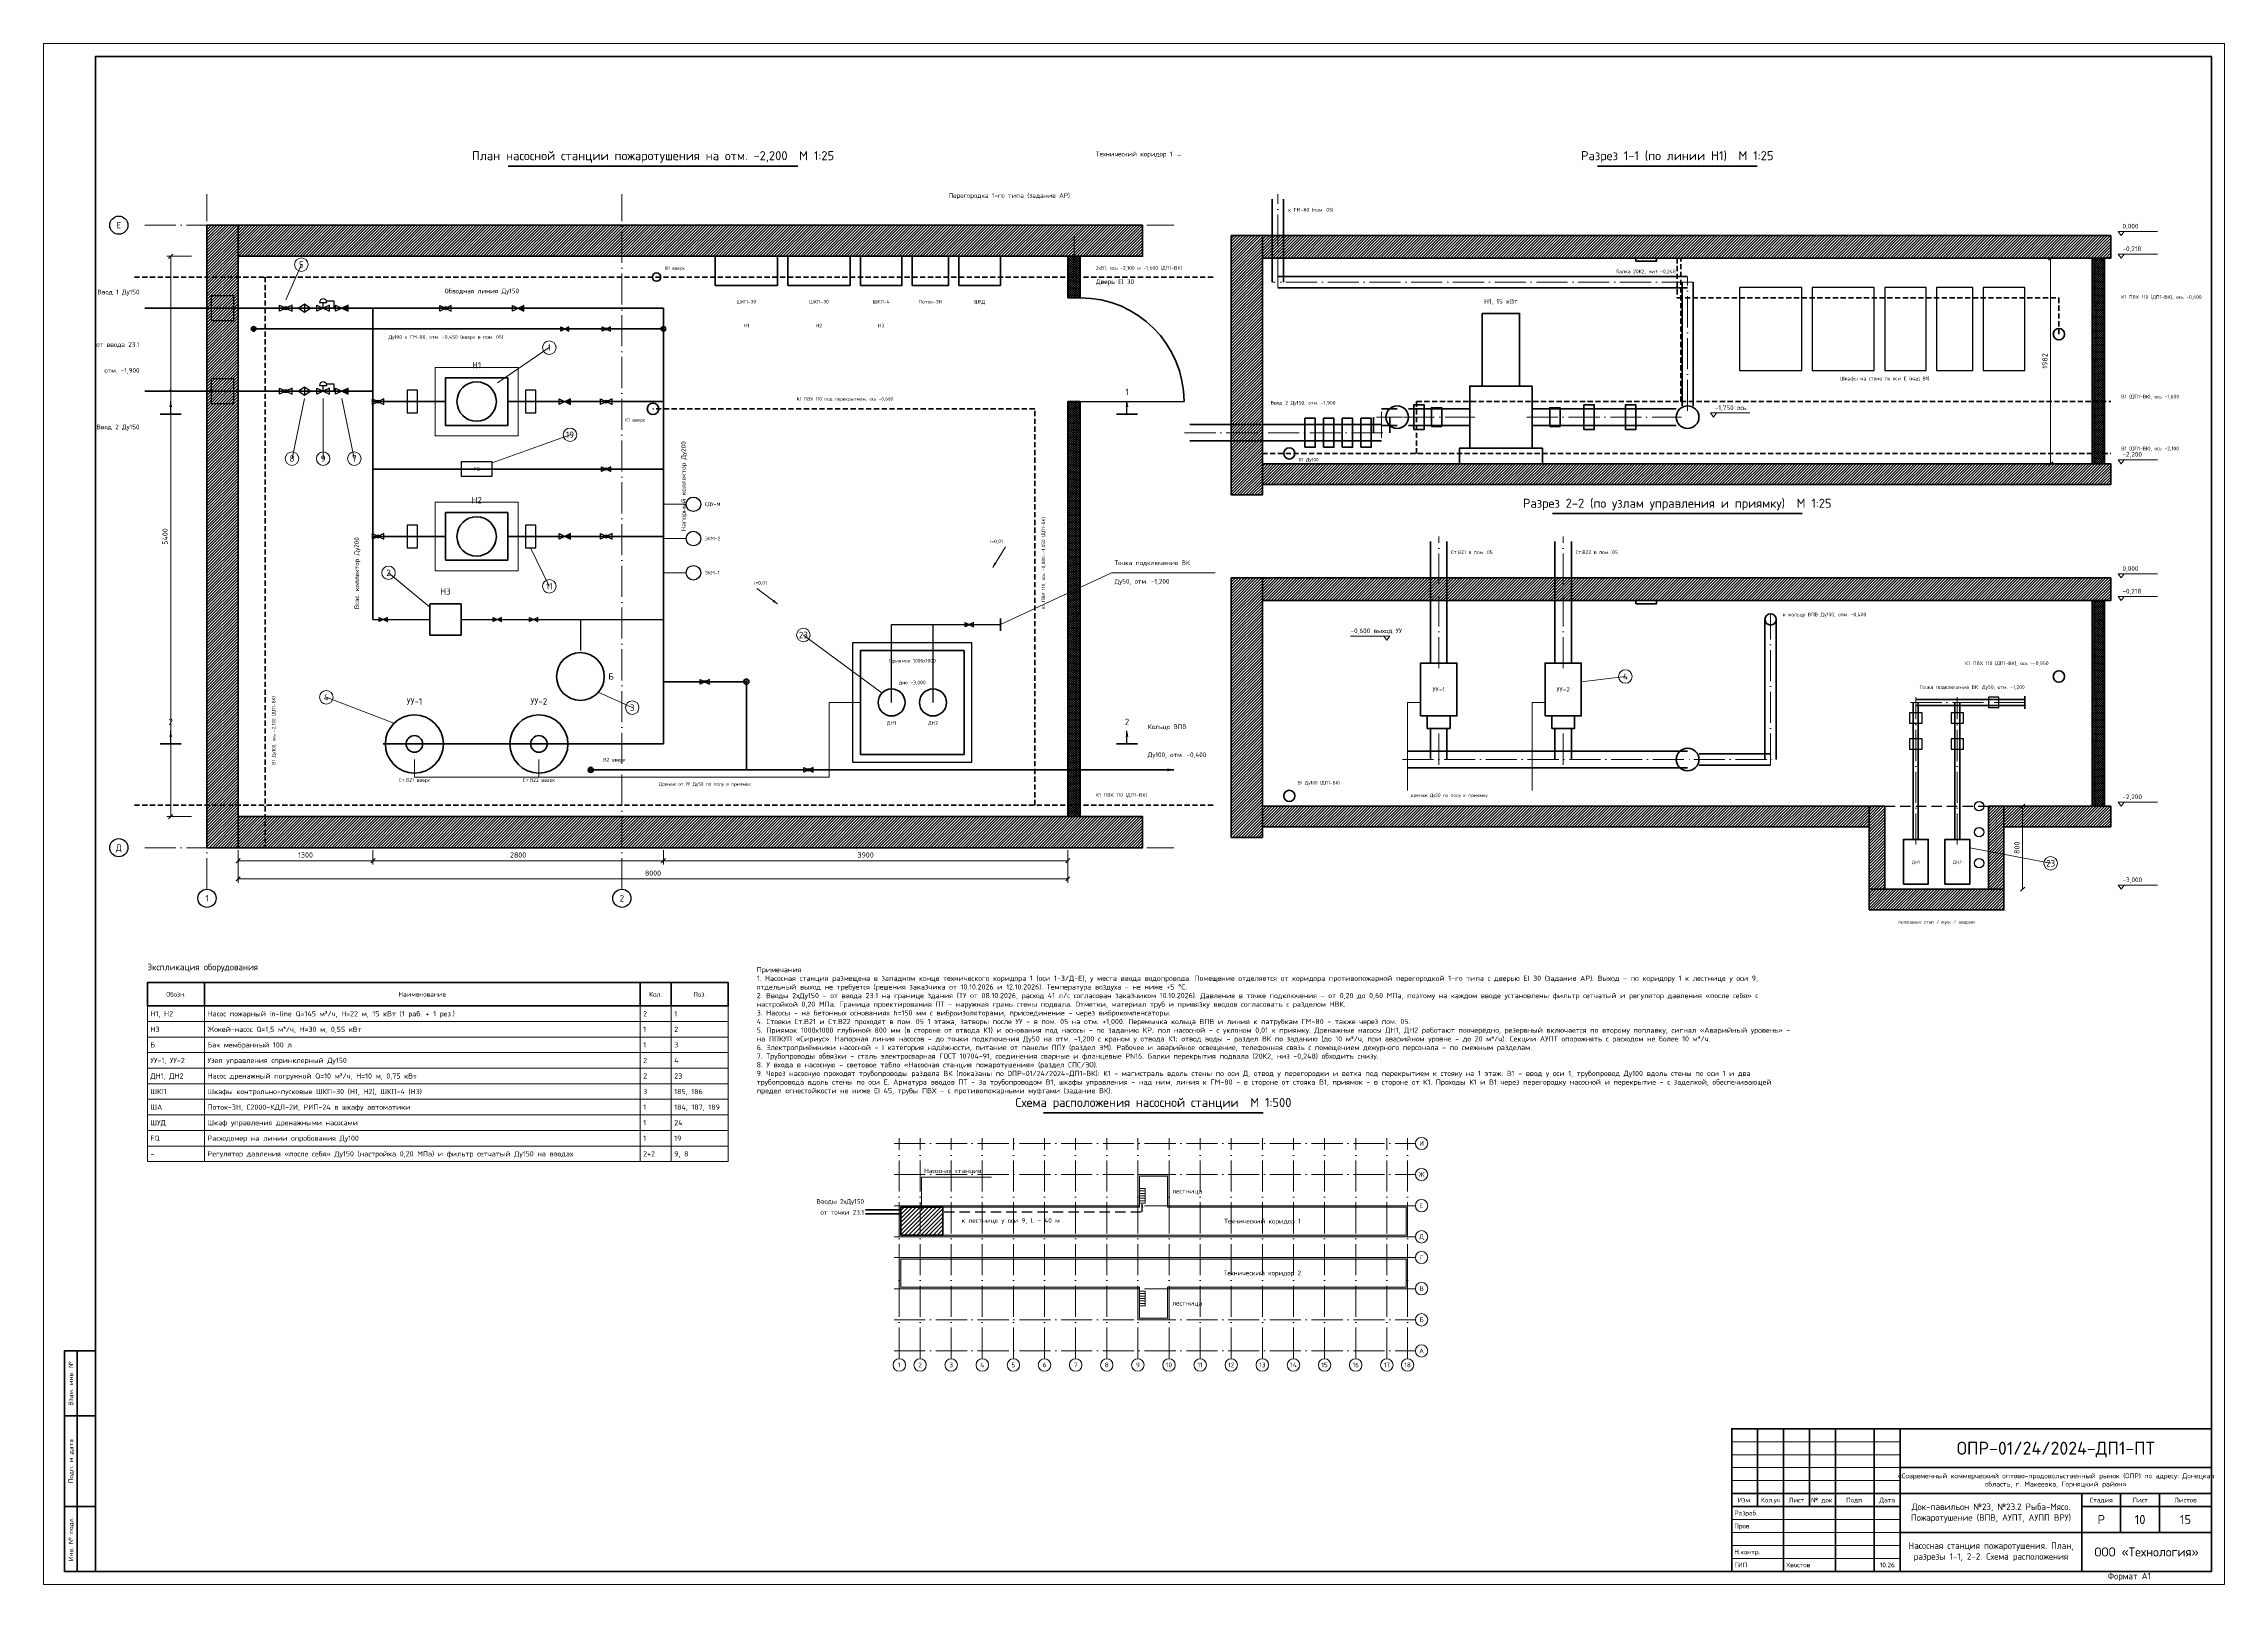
# Model space of a CAD drawing. Header units: millimetres. Extents: x 0 to 2118900, y -20000 to 84100.
# Drawn here: x 2700 to 3541, y -20000 to -19406 of the extents above; entities that cross this region are included whole.
import ezdxf
from ezdxf.enums import TextEntityAlignment as Align

# ---------------------------------------------------------------- set-up
doc = ezdxf.new("R2010")
doc.units = ezdxf.units.MM
for name, pattern in [('DASHED', [1.524, 1.27, -0.254]), ('ПТ_ШТРИХ', [6, 4, -2]), ('ПТ_ШТРИХПУНКТ', [16, 12, -2, 0, -2])]:
    doc.linetypes.add(name, pattern=pattern)
for name, color, linetype, lineweight in [('ПТ_арматура', 7, 'Continuous', 30), ('ПТ_В2', 3, 'Continuous', 50), ('ПТ_В21', 1, 'Continuous', 50), ('ПТ_В22', 6, 'Continuous', 50), ('ПТ_ввод', 5, 'Continuous', 60), ('ПТ_выноски', 7, 'Continuous', 13), ('ПТ_контур', 7, 'Continuous', 35), ('ПТ_оборудование', 7, 'Continuous', 35), ('ПТ_оси', 8, 'Continuous', 13), ('ПТ_размеры', 7, 'Continuous', 13), ('ПТ_рамка', 7, 'Continuous', 50), ('ПТ_рамка_тонк', 7, 'Continuous', 18), ('ПТ_смежные', 8, 'Continuous', 35), ('ПТ_текст', 7, 'Continuous', 18), ('ПТ_штриховка', 8, 'Continuous', 9)]:
    doc.layers.add(name, color=color, linetype=linetype, lineweight=lineweight)
doc.styles.add('ПТ', font='isocpeur.ttf')
doc.styles.add('ПТ_загл', font='isocpeur.ttf')

# ---------------------------------------------------------------- blocks, each defined once
blk = doc.blocks.new('V_BFLY')
blk.add_lwpolyline([(-2, -1), (-2, 1), (2, -1), (2, 1)], close=True)
blk.add_circle((0, 0), 0.55)
blk = doc.blocks.new('STRAINER')
at = {"linetype": 'DASHED'}
blk.add_line((0, 1.4), (0, -1.4), dxfattribs=at)
blk.add_lwpolyline([(-2, 0), (0, 1.4), (2, 0), (0, -1.4)], close=True)
blk = doc.blocks.new('V_PRV')
for p, q in [((-1.2, 1.8), (1.2, 1.8)), ((0, 0), (0, 1.8))]:
    blk.add_line(p, q)
blk.add_lwpolyline([(-2, -1), (-2, 1), (2, -1), (2, 1)], close=True)
blk.add_lwpolyline([(1.2, 2.4), (3.4, 2.4), (3.4, 0)])
blk.add_arc((0, 1.8), 1.2, 0, 180)
blk = doc.blocks.new('V_CHECK')
h = blk.add_hatch(color=7)
h.dxf.hatch_style = 1
h.paths.add_polyline_path([(0, 0), (2, 1), (2, -1)])
blk.add_lwpolyline([(-2, -1), (-2, 1), (2, -1), (2, 1)], close=True)
blk = doc.blocks.new('V_BALL')
h = blk.add_hatch(color=7)
h.dxf.hatch_style = 1
h.paths.add_polyline_path([(0.5, 0, 1), (-0.5, 0, 1)])
blk.add_lwpolyline([(-2, -1), (-2, 1), (2, -1), (2, 1)], close=True)
blk = doc.blocks.new('RISER')
for radius in [1, 0.35]:
    blk.add_circle((0, 0), radius)
blk = doc.blocks.new('ARROW')
h = blk.add_hatch(color=7)
h.dxf.hatch_style = 1
h.paths.add_polyline_path([(0, 0), (-2.5, 0.6), (-2.5, -0.6)])

msp = doc.modelspace()

# ---------------------------------------------------------------- hatches: boundary and pattern name
at = {"layer": 'ПТ_штриховка'}
h = msp.add_hatch(dxfattribs=at)
h.set_pattern_fill('ANSI31', color=8, scale=0.25)
h.paths.add_polyline_path([(2763, -19716), (2775, -19716), (2775, -19476), (2763, -19476)])
h = msp.add_hatch(dxfattribs=at)
h.set_pattern_fill('ANSI31', color=8, scale=0.25)
h.paths.add_polyline_path([(2775, -19488), (3123.8, -19488), (3123.8, -19476), (2775, -19476)])
h = msp.add_hatch(dxfattribs=at)
h.set_pattern_fill('ANSI31', color=8, scale=0.25)
h.paths.add_polyline_path([(3158, -19580), (3170, -19580), (3170, -19480), (3158, -19480)])
h = msp.add_hatch(dxfattribs=at)
h.set_pattern_fill('ANSI31', color=8, scale=0.25)
h.paths.add_polyline_path([(3170, -19488.72), (3497.2, -19488.72), (3497.2, -19480), (3170, -19480)])
h = msp.add_hatch(dxfattribs=at)
h.set_pattern_fill('ANSI37', color=8, scale=0.2)
h.paths.add_polyline_path([(3095, -19504), (3099.8, -19504), (3099.8, -19488), (3095, -19488)])
h = msp.add_hatch(dxfattribs=at)
h.set_pattern_fill('ANSI37', color=8, scale=0.2)
h.paths.add_polyline_path([(3490, -19568), (3494.8, -19568), (3494.8, -19488.72), (3490, -19488.72)])
h = msp.add_hatch(dxfattribs=at)
h.set_pattern_fill('ANSI37', color=8, scale=0.2)
h.paths.add_polyline_path([(3095, -19704), (3099.8, -19704), (3099.8, -19544), (3095, -19544)])
h = msp.add_hatch(dxfattribs=at)
h.set_pattern_fill('ANSI31', color=8, scale=0.25)
h.paths.add_polyline_path([(3170, -19576), (3497.2, -19576), (3497.2, -19568), (3170, -19568)])
h = msp.add_hatch(dxfattribs=at)
h.set_pattern_fill('ANSI31', color=8, scale=0.25)
h.paths.add_polyline_path([(3158, -19712), (3170, -19712), (3170, -19612), (3158, -19612)])
h = msp.add_hatch(dxfattribs=at)
h.set_pattern_fill('ANSI31', color=8, scale=0.25)
h.paths.add_polyline_path([(3170, -19620.72), (3497.2, -19620.72), (3497.2, -19612), (3170, -19612)])
h = msp.add_hatch(dxfattribs=at)
h.set_pattern_fill('ANSI37', color=8, scale=0.2)
h.paths.add_polyline_path([(3490, -19700), (3494.8, -19700), (3494.8, -19620.72), (3490, -19620.72)])
h = msp.add_hatch(dxfattribs=at)
h.set_pattern_fill('ANSI31', color=8, scale=0.25)
h.paths.add_polyline_path([(2775, -19716), (3123.8, -19716), (3123.8, -19704), (2775, -19704)])
h = msp.add_hatch(dxfattribs=at)
h.set_pattern_fill('ANSI31', color=8, scale=0.25)
h.paths.add_polyline_path([(3170, -19708), (3404, -19708), (3404, -19700), (3170, -19700)])
h = msp.add_hatch(dxfattribs=at)
h.set_pattern_fill('ANSI31', color=8, scale=0.25)
h.paths.add_polyline_path([(3404, -19732), (3410, -19732), (3410, -19700), (3404, -19700)])
h = msp.add_hatch(dxfattribs=at)
h.set_pattern_fill('ANSI31', color=8, scale=0.25)
h.paths.add_polyline_path([(3450, -19732), (3456, -19732), (3456, -19700), (3450, -19700)])
h = msp.add_hatch(dxfattribs=at)
h.set_pattern_fill('ANSI31', color=8, scale=0.25)
h.paths.add_polyline_path([(3456, -19708), (3497.2, -19708), (3497.2, -19700), (3456, -19700)])
h = msp.add_hatch(dxfattribs=at)
h.set_pattern_fill('ANSI31', color=8, scale=0.25)
h.paths.add_polyline_path([(3404, -19740), (3456, -19740), (3456, -19732), (3404, -19732)])
h = msp.add_hatch(color=8, dxfattribs=at)
h.dxf.hatch_style = 1
h.paths.add_polyline_path([(3030, -19866), (3226, -19866), (3226, -19854), (3134, -19854), (3134, -19842), (3122, -19842), (3122, -19854), (3030, -19854)])
h.paths.add_polyline_path([(3030.6, -19865.4), (3225.4, -19865.4), (3225.4, -19854.6), (3133.4, -19854.6), (3133.4, -19842.6), (3122.6, -19842.6), (3122.6, -19854.6), (3030.6, -19854.6)], flags=16)
h = msp.add_hatch(dxfattribs=at)
h.set_pattern_fill('ANSI31', scale=0.35)
h.paths.add_polyline_path([(3030.6, -19865.4), (3046.84, -19865.4), (3046.84, -19854.6), (3030.6, -19854.6)])
h = msp.add_hatch(color=8, dxfattribs=at)
h.dxf.hatch_style = 1
h.paths.add_polyline_path([(3134, -19886), (3226, -19886), (3226, -19874), (3030, -19874), (3030, -19886), (3122, -19886), (3122, -19898), (3134, -19898)])
h.paths.add_polyline_path([(3133.4, -19885.4), (3225.4, -19885.4), (3225.4, -19874.6), (3030.6, -19874.6), (3030.6, -19885.4), (3122.6, -19885.4), (3122.6, -19897.4), (3133.4, -19897.4)], flags=16)

# ---------------------------------------------------------------- linework, layer by layer
at = {"layer": 'ПТ_арматура', "lineweight": 25}
for points in [[(2840.2, -19548.4), (2844.2, -19548.4), (2844.2, -19539.6), (2840.2, -19539.6)], [(2885.8, -19548.4), (2889.8, -19548.4), (2889.8, -19539.6), (2885.8, -19539.6)], [(2861, -19572.8), (2873, -19572.8), (2873, -19567.2), (2861, -19567.2)], [(2840.2, -19600.4), (2844.2, -19600.4), (2844.2, -19591.6), (2840.2, -19591.6)], [(2885.8, -19600.4), (2889.8, -19600.4), (2889.8, -19591.6), (2885.8, -19591.6)], [(3450, -19662), (3454, -19662), (3454, -19658), (3450, -19658)], [(3419.6, -19668), (3424.4, -19668), (3424.4, -19664), (3419.6, -19664)], [(3435.6, -19668), (3440.4, -19668), (3440.4, -19664), (3435.6, -19664)], [(3419.6, -19678), (3424.4, -19678), (3424.4, -19674), (3419.6, -19674)], [(3435.6, -19678), (3440.4, -19678), (3440.4, -19674), (3435.6, -19674)]]:
    msp.add_lwpolyline(points, close=True, dxfattribs=at)
at = {"layer": 'ПТ_арматура', "lineweight": 35}
for points in [[(3186.4, -19561.6), (3190.4, -19561.6), (3190.4, -19550.4), (3186.4, -19550.4)], [(3193.6, -19561.6), (3197.6, -19561.6), (3197.6, -19550.4), (3193.6, -19550.4)], [(3200.8, -19561.6), (3204.8, -19561.6), (3204.8, -19550.4), (3200.8, -19550.4)], [(3208, -19561.6), (3212, -19561.6), (3212, -19550.4), (3208, -19550.4)], [(3228.4, -19554.8), (3232.4, -19554.8), (3232.4, -19545.2), (3228.4, -19545.2)], [(3235.2, -19553.6), (3239.2, -19553.6), (3239.2, -19546.4), (3235.2, -19546.4)], [(3280.8, -19553.6), (3284.8, -19553.6), (3284.8, -19546.4), (3280.8, -19546.4)], [(3294, -19554.8), (3298, -19554.8), (3298, -19545.2), (3294, -19545.2)], [(3310, -19554.8), (3314, -19554.8), (3314, -19545.2), (3310, -19545.2)], [(3233.6, -19670), (3242.4, -19670), (3242.4, -19665.2), (3233.6, -19665.2)], [(3281.6, -19670), (3290.4, -19670), (3290.4, -19665.2), (3281.6, -19665.2)]]:
    msp.add_lwpolyline(points, close=True, dxfattribs=at)
at = {"layer": 'ПТ_арматура', "lineweight": 25}
for centre, radius in [((2950.6, -19583.6), 2.8), ((2950.6, -19596.8), 2.8), ((2950.6, -19610), 2.8), ((3446.4, -19700), 1.8), ((3446.4, -19710), 1.8), ((3446.4, -19722), 1.8)]:
    msp.add_circle(centre, radius, dxfattribs=at)
at = {"layer": 'ПТ_В2', "lineweight": 35}
for p, q in [((3173.84, -19498), (3173.84, -19466)), ((3178.16, -19498), (3178.16, -19466)), ((3334, -19495.84), (3176, -19495.84)), ((3334, -19500.16), (3176, -19500.16)), ((3331.84, -19545.6), (3331.84, -19498)), ((3336.16, -19545.6), (3336.16, -19498)), ((3226.4, -19546.82), (3250, -19546.82)), ((3226.4, -19553.18), (3250, -19553.18)), ((3274, -19546.82), (3329.6, -19546.82)), ((3274, -19553.18), (3329.6, -19553.18)), ((3363.84, -19682), (3363.84, -19628)), ((3368.16, -19682), (3368.16, -19628)), ((3421.04, -19712.8), (3421.04, -19660)), ((3422, -19658.8), (3464, -19658.8)), ((3422, -19661.2), (3464, -19661.2)), ((3422.96, -19712.8), (3422.96, -19660)), ((3437.04, -19712.8), (3437.04, -19660)), ((3438.96, -19712.8), (3438.96, -19660)), ((3234.82, -19682), (3234.82, -19670)), ((3241.18, -19682), (3241.18, -19670)), ((3282.82, -19682), (3282.82, -19670)), ((3289.18, -19682), (3289.18, -19670)), ((3226, -19678.82), (3334, -19678.82)), ((3226, -19685.18), (3334, -19685.18)), ((3338.4, -19679.84), (3366, -19679.84)), ((3338.4, -19684.16), (3366, -19684.16))]:
    msp.add_line(p, q, dxfattribs=at)
at = {"layer": 'ПТ_В2', "lineweight": 90}
for points in [[(2827, -19628), (2827, -19508)], [(2939, -19676), (2939, -19508)]]:
    msp.add_lwpolyline(points, dxfattribs=at)
at = {"layer": 'ПТ_В2', "lineweight": 60}
for points in [[(2827, -19508), (2939, -19508)], [(2827, -19544), (2855, -19544)], [(2879, -19544), (2939, -19544)], [(2827, -19596), (2855, -19596)], [(2879, -19596), (2939, -19596)]]:
    msp.add_lwpolyline(points, dxfattribs=at)
at = {"layer": 'ПТ_В2', "lineweight": 40}
for points in [[(2939, -19516), (2781, -19516)], [(2939, -19570), (2827, -19570)]]:
    msp.add_lwpolyline(points, dxfattribs=at)
at = {"layer": 'ПТ_В2', "lineweight": 18}
for points in [[(2939, -19583.6), (2947.8, -19583.6)], [(2939, -19596.8), (2947.8, -19596.8)], [(2939, -19610), (2947.8, -19610)], [(2843, -19688.8), (3003, -19688.8), (3003, -19660), (3015, -19660)], [(3231, -19660), (3226, -19660), (3226, -19694)], [(3279, -19660), (3274, -19660), (3274, -19694)], [(2843, -19682), (2843, -19688.8)], [(2891, -19682), (2891, -19688.8)]]:
    msp.add_lwpolyline(points, dxfattribs=at)
at = {"layer": 'ПТ_В2', "lineweight": 30}
for points in [[(2827, -19628), (2849, -19628)], [(2861, -19628), (2939, -19628)], [(3027, -19630), (3069, -19630)]]:
    msp.add_lwpolyline(points, dxfattribs=at)
at = {"layer": 'ПТ_В2', "lineweight": 25}
for points in [[(2907, -19628), (2907, -19640)], [(3027, -19660), (3027, -19630)], [(3043, -19660), (3043, -19630)]]:
    msp.add_lwpolyline(points, dxfattribs=at)
at = {"layer": 'ПТ_В2', "lineweight": 50}
for points in [[(2939, -19652), (2971, -19652)], [(2971, -19652), (2971, -19686)], [(2911, -19686), (3135.8, -19686)]]:
    msp.add_lwpolyline(points, dxfattribs=at)
at = {"layer": 'ПТ_В2', "lineweight": 70}
msp.add_lwpolyline([(2939, -19676), (2831, -19676)], dxfattribs=at)
at = {"layer": 'ПТ_В2', "lineweight": 35}
for centre, radius in [((3222, -19550), 4.38), ((3334, -19550), 4.38), ((3366, -19628), 2.16), ((3334, -19682), 4.38)]:
    msp.add_circle(centre, radius, dxfattribs=at)
at = {"layer": 'ПТ_В21', "lineweight": 35}
for p, q in [((3234.82, -19644.8), (3234.82, -19598)), ((3241.18, -19644.8), (3241.18, -19598))]:
    msp.add_line(p, q, dxfattribs=at)
at = {"layer": 'ПТ_В21', "lineweight": 50}
msp.add_circle((2843, -19676), 3.2, dxfattribs=at)
at = {"layer": 'ПТ_В22', "lineweight": 35}
for p, q in [((3282.82, -19644.8), (3282.82, -19598)), ((3289.18, -19644.8), (3289.18, -19598))]:
    msp.add_line(p, q, dxfattribs=at)
at = {"layer": 'ПТ_В22', "lineweight": 50}
msp.add_circle((2891, -19676), 3.2, dxfattribs=at)
at = {"layer": 'ПТ_ввод', "lineweight": 35}
for p, q in [((3142, -19552.82), (3216, -19552.82)), ((3212.82, -19556), (3212.82, -19550)), ((3216, -19546.82), (3222, -19546.82)), ((3216, -19553.18), (3222, -19553.18)), ((3219.18, -19556), (3219.18, -19550)), ((3142, -19559.18), (3216, -19559.18)), ((3017, -19855.6), (3030.6, -19855.6)), ((3017, -19857.2), (3030.6, -19857.2))]:
    msp.add_line(p, q, dxfattribs=at)
at = {"layer": 'ПТ_ввод', "lineweight": 70}
for points in [[(2739, -19508), (2827, -19508)], [(2739, -19540), (2827, -19540)]]:
    msp.add_lwpolyline(points, dxfattribs=at)
at = {"layer": 'ПТ_выноски'}
for p, q in [((3097.4, -19480), (3097.4, -19496)), ((2793.4, -19504.8), (2799.4, -19491.2)), ((2875, -19536.8), (2895, -19523.2)), ((2800.6, -19542.8), (2795.8, -19566)), ((2807.8, -19542.8), (2807.8, -19566)), ((2815, -19542.8), (2819.8, -19566)), ((2873, -19567.6), (2903, -19556.8)), ((2887.8, -19600.4), (2895, -19615.2)), ((2849, -19623.2), (2833, -19610)), ((3069, -19630), (3111.8, -19610)), ((3111.8, -19610), (3151.8, -19610)), ((3023.4, -19656.4), (2993, -19634)), ((3293, -19652), (3310, -19650)), ((2835, -19668), (2809, -19658)), ((2913.8, -19656), (2927, -19662)), ((3442.8, -19716), (3474, -19722)), ((3038.6, -19855.6), (3038.6, -19843)), ((3038.6, -19843), (3065.6, -19843))]:
    msp.add_line(p, q, dxfattribs=at)
for centre in [(2799.4, -19491.2), (2895, -19523.2), (2903, -19556.8), (2795.8, -19566), (2807.8, -19566), (2819.8, -19566), (2833, -19610), (2895, -19615.2), (2993, -19634), (3310, -19650), (2809, -19658), (2927, -19662), (3474, -19722)]:
    msp.add_circle(centre, 2.6, dxfattribs=at)
at = {"layer": 'ПТ_контур', "lineweight": 35}
for p, q in [((2879.18, -19453.2), (2990.82, -19453.2)), ((3299.2, -19453.2), (3360.8, -19453.2)), ((3281.88, -19587.2), (3378.12, -19587.2)), ((3085.65, -19818.2), (3170.35, -19818.2))]:
    msp.add_line(p, q, dxfattribs=at)
at = {"layer": 'ПТ_контур', "lineweight": 25}
msp.add_line((3099.8, -19544), (3139.8, -19544), dxfattribs=at)
at = {"layer": 'ПТ_контур', "lineweight": 70}
for p, q in [((2745, -19548.8), (2753, -19548.8)), ((3113.8, -19548.8), (3121.8, -19548.8)), ((2745, -19676), (2753, -19676)), ((3113.8, -19676), (3121.8, -19676))]:
    msp.add_line(p, q, dxfattribs=at)
at = {"layer": 'ПТ_контур', "lineweight": 50}
for p, q in [((3069, -19632.4), (3069, -19627.6)), ((3464, -19662.4), (3464, -19657.6))]:
    msp.add_line(p, q, dxfattribs=at)
at = {"layer": 'ПТ_контур', "linetype": 'ПТ_ШТРИХ', "lineweight": 25}
msp.add_line((3410, -19700), (3450, -19700), dxfattribs=at)
at = {"layer": 'ПТ_контур', "lineweight": 13}
for p, q in [((3122.6, -19848.34), (3124.85, -19848.34)), ((3122.6, -19849.28), (3124.85, -19849.28)), ((3122.6, -19850.22), (3124.85, -19850.22)), ((3122.6, -19851.17), (3124.85, -19851.17)), ((3122.6, -19852.11), (3124.85, -19852.11)), ((3122.6, -19887.89), (3124.85, -19887.89)), ((3122.6, -19888.83), (3124.85, -19888.83)), ((3122.6, -19889.78), (3124.85, -19889.78)), ((3122.6, -19890.72), (3124.85, -19890.72)), ((3122.6, -19891.66), (3124.85, -19891.66))]:
    msp.add_line(p, q, dxfattribs=at)
at = {"layer": 'ПТ_контур', "lineweight": 35}
for points in [[(2763, -19716), (2775, -19716), (2775, -19476), (2763, -19476)], [(2775, -19488), (3123.8, -19488), (3123.8, -19476), (2775, -19476)], [(3158, -19580), (3170, -19580), (3170, -19480), (3158, -19480)], [(3170, -19488.72), (3497.2, -19488.72), (3497.2, -19480), (3170, -19480)], [(3095, -19504), (3099.8, -19504), (3099.8, -19488), (3095, -19488)], [(3314, -19489.92), (3322, -19489.92), (3322, -19488.72), (3314, -19488.72)], [(3490, -19568), (3494.8, -19568), (3494.8, -19488.72), (3490, -19488.72)], [(3095, -19704), (3099.8, -19704), (3099.8, -19544), (3095, -19544)], [(3170, -19576), (3497.2, -19576), (3497.2, -19568), (3170, -19568)], [(3246, -19568), (3278, -19568), (3278, -19562), (3246, -19562)], [(3158, -19712), (3170, -19712), (3170, -19612), (3158, -19612)], [(3170, -19620.72), (3497.2, -19620.72), (3497.2, -19612), (3170, -19612)], [(3314, -19621.92), (3322, -19621.92), (3322, -19620.72), (3314, -19620.72)], [(3490, -19700), (3494.8, -19700), (3494.8, -19620.72), (3490, -19620.72)], [(2775, -19716), (3123.8, -19716), (3123.8, -19704), (2775, -19704)], [(3170, -19708), (3404, -19708), (3404, -19700), (3170, -19700)], [(3404, -19732), (3410, -19732), (3410, -19700), (3404, -19700)], [(3450, -19732), (3456, -19732), (3456, -19700), (3450, -19700)], [(3456, -19708), (3497.2, -19708), (3497.2, -19700), (3456, -19700)], [(3404, -19740), (3456, -19740), (3456, -19732), (3404, -19732)]]:
    msp.add_lwpolyline(points, close=True, dxfattribs=at)
at = {"layer": 'ПТ_контур', "lineweight": 25}
for points in [[(2764.6, -19512.8), (2773.4, -19512.8), (2773.4, -19503.2), (2764.6, -19503.2)], [(2764.6, -19544.8), (2773.4, -19544.8), (2773.4, -19535.2), (2764.6, -19535.2)], [(3012, -19683), (3058, -19683), (3058, -19637), (3012, -19637)]]:
    msp.add_lwpolyline(points, close=True, dxfattribs=at)
at = {"layer": 'ПТ_контур', "lineweight": 18}
for points in [[(2851, -19557.2), (2883, -19557.2), (2883, -19530.8), (2851, -19530.8)], [(2851, -19609.2), (2883, -19609.2), (2883, -19582.8), (2851, -19582.8)], [(3030, -19866), (3226, -19866), (3226, -19854), (3134, -19854), (3134, -19842), (3122, -19842), (3122, -19854), (3030, -19854)], [(3030.6, -19865.4), (3225.4, -19865.4), (3225.4, -19854.6), (3133.4, -19854.6), (3133.4, -19842.6), (3122.6, -19842.6), (3122.6, -19854.6), (3030.6, -19854.6)], [(3122.6, -19853.05), (3124.85, -19853.05), (3124.85, -19847.4), (3122.6, -19847.4)], [(3134, -19886), (3226, -19886), (3226, -19874), (3030, -19874), (3030, -19886), (3122, -19886), (3122, -19898), (3134, -19898)], [(3133.4, -19885.4), (3225.4, -19885.4), (3225.4, -19874.6), (3030.6, -19874.6), (3030.6, -19885.4), (3122.6, -19885.4), (3122.6, -19897.4), (3133.4, -19897.4)], [(3122.6, -19892.6), (3124.85, -19892.6), (3124.85, -19886.95), (3122.6, -19886.95)]]:
    msp.add_lwpolyline(points, close=True, dxfattribs=at)
at = {"layer": 'ПТ_контур', "lineweight": 50}
for points in [[(3015, -19680), (3055, -19680), (3055, -19640), (3015, -19640)], [(3030.6, -19865.4), (3046.84, -19865.4), (3046.84, -19854.6), (3030.6, -19854.6)]]:
    msp.add_lwpolyline(points, close=True, dxfattribs=at)
at = {"layer": 'ПТ_контур', "linetype": 'ПТ_ШТРИХ', "lineweight": 25}
msp.add_lwpolyline([(3047.24, -19856.4), (3123.7, -19856.4), (3123.7, -19853.4)], dxfattribs=at)
at = {"layer": 'ПТ_контур', "lineweight": 25}
for centre in [(2729, -19476), (2729, -19716), (2763, -19735.5), (2923, -19735.5)]:
    msp.add_circle(centre, 3.5, dxfattribs=at)
at = {"layer": 'ПТ_контур', "lineweight": 18}
for centre in [(3231.4, -19830), (3231.4, -19842), (3231.4, -19854), (3231.4, -19866), (3231.4, -19874), (3231.4, -19886), (3231.4, -19898), (3030, -19915.4), (3038, -19915.4), (3050, -19915.4), (3062, -19915.4), (3074, -19915.4), (3086, -19915.4), (3098, -19915.4), (3110, -19915.4), (3122, -19915.4), (3134, -19915.4), (3146, -19915.4), (3158, -19915.4), (3170, -19915.4), (3182, -19915.4), (3194, -19915.4), (3206, -19915.4), (3218, -19915.4), (3226, -19915.4), (3231.4, -19910)]:
    msp.add_circle(centre, 2.4, dxfattribs=at)
at = {"layer": 'ПТ_контур'}
msp.add_arc((3099.8, -19544), 40, 0, 90, dxfattribs=at)
at = {"layer": 'ПТ_оборудование', "lineweight": 35}
for points in [[(2959, -19499.2), (2983, -19499.2), (2983, -19488), (2959, -19488)], [(2987, -19499.2), (3011, -19499.2), (3011, -19488), (2987, -19488)], [(3015, -19499.2), (3031, -19499.2), (3031, -19488), (3015, -19488)], [(3035, -19499.2), (3049, -19499.2), (3049, -19488), (3035, -19488)], [(3053, -19499.2), (3069, -19499.2), (3069, -19488), (3053, -19488)], [(3254.8, -19538), (3269.2, -19538), (3269.2, -19510), (3254.8, -19510)], [(3250, -19562), (3274, -19562), (3274, -19538), (3250, -19538)], [(2849, -19634), (2861, -19634), (2861, -19622), (2849, -19622)], [(3417.2, -19730), (3426.8, -19730), (3426.8, -19712.8), (3417.2, -19712.8)], [(3433.2, -19730), (3442.8, -19730), (3442.8, -19712.8), (3433.2, -19712.8)]]:
    msp.add_lwpolyline(points, close=True, dxfattribs=at)
at = {"layer": 'ПТ_оборудование', "lineweight": 25}
for points in [[(3354, -19532), (3378, -19532), (3378, -19500), (3354, -19500)], [(3382, -19532), (3406, -19532), (3406, -19500), (3382, -19500)], [(3410, -19532), (3426, -19532), (3426, -19500), (3410, -19500)], [(3430, -19532), (3444, -19532), (3444, -19500), (3430, -19500)], [(3448, -19532), (3464, -19532), (3464, -19500), (3448, -19500)]]:
    msp.add_lwpolyline(points, close=True, dxfattribs=at)
at = {"layer": 'ПТ_оборудование', "lineweight": 50}
for points in [[(2855, -19553.2), (2879, -19553.2), (2879, -19534.8), (2855, -19534.8)], [(2855, -19605.2), (2879, -19605.2), (2879, -19586.8), (2855, -19586.8)], [(3231, -19665.2), (3245, -19665.2), (3245, -19644.8), (3231, -19644.8)], [(3279, -19665.2), (3293, -19665.2), (3293, -19644.8), (3279, -19644.8)]]:
    msp.add_lwpolyline(points, close=True, dxfattribs=at)
at = {"layer": 'ПТ_оборудование', "lineweight": 35}
for centre, radius in [((2867, -19544), 7.6), ((2867, -19596), 7.6), ((2907, -19650), 9.2), ((3027, -19660), 5.2), ((3043, -19660), 5.2)]:
    msp.add_circle(centre, radius, dxfattribs=at)
at = {"layer": 'ПТ_оборудование', "lineweight": 50}
for centre in [(2843, -19676), (2891, -19676)]:
    msp.add_circle(centre, 11.2, dxfattribs=at)
at = {"layer": 'ПТ_оси', "linetype": 'ПТ_ШТРИХПУНКТ', "lineweight": 13}
for p, q in [((2763, -19732), (2763, -19464)), ((2923, -19732), (2923, -19464)), ((3176, -19500), (3176, -19464)), ((2739, -19476), (3135.8, -19476)), ((3336, -19498), (3174, -19498)), ((3334, -19547.6), (3334, -19496)), ((3214, -19550), (3224, -19550)), ((3216, -19558), (3216, -19548)), ((3224.4, -19550), (3252, -19550)), ((3272, -19550), (3331.6, -19550)), ((3140, -19556), (3218, -19556)), ((3238, -19646.8), (3238, -19596)), ((3286, -19646.8), (3286, -19596)), ((3366, -19684), (3366, -19626)), ((3420, -19660), (3466, -19660)), ((3422, -19714.8), (3422, -19658)), ((3438, -19714.8), (3438, -19658)), ((3238, -19684), (3238, -19668)), ((3286, -19684), (3286, -19668)), ((3224, -19682), (3336, -19682)), ((3336.4, -19682), (3368, -19682)), ((2739, -19716), (3135.8, -19716)), ((3028, -19830), (3229, -19830)), ((3030, -19913), (3030, -19828)), ((3038, -19913), (3038, -19828)), ((3050, -19913), (3050, -19828)), ((3062, -19913), (3062, -19828)), ((3074, -19913), (3074, -19828)), ((3086, -19913), (3086, -19828)), ((3098, -19913), (3098, -19828)), ((3110, -19913), (3110, -19828)), ((3122, -19913), (3122, -19828)), ((3134, -19913), (3134, -19828)), ((3146, -19913), (3146, -19828)), ((3158, -19913), (3158, -19828)), ((3170, -19913), (3170, -19828)), ((3182, -19913), (3182, -19828)), ((3194, -19913), (3194, -19828)), ((3206, -19913), (3206, -19828)), ((3218, -19913), (3218, -19828)), ((3226, -19913), (3226, -19828)), ((3028, -19842), (3229, -19842)), ((3028, -19854), (3229, -19854)), ((3028, -19866), (3229, -19866)), ((3028, -19874), (3229, -19874)), ((3028, -19886), (3229, -19886)), ((3028, -19898), (3229, -19898)), ((3028, -19910), (3229, -19910))]:
    msp.add_line(p, q, dxfattribs=at)
at = {"layer": 'ПТ_размеры'}
for p, q in [((2757, -19488), (2747.5, -19488)), ((2749, -19704), (2749, -19488)), ((3474, -19568), (3474, -19488.72)), ((2757, -19704), (2747.5, -19704)), ((3463.2, -19732), (3463.2, -19700)), ((2775, -19717), (2775, -19722.5)), ((2775, -19721), (2827, -19721)), ((2775, -19721), (2775, -19729.5)), ((2827, -19717), (2827, -19722.5)), ((2827, -19717), (2827, -19722.5)), ((2827, -19721), (2939, -19721)), ((2939, -19717), (2939, -19722.5)), ((2939, -19717), (2939, -19722.5)), ((2939, -19721), (3095, -19721)), ((3095, -19717), (3095, -19722.5)), ((3095, -19721), (3095, -19729.5)), ((2775, -19728), (3095, -19728))]:
    msp.add_line(p, q, dxfattribs=at)
at = {"layer": 'ПТ_размеры', "lineweight": 25}
for p, q in [((2748.2, -19488.8), (2749.8, -19487.2)), ((3473.2, -19489.52), (3474.8, -19487.92)), ((3473.2, -19568.8), (3474.8, -19567.2)), ((2748.2, -19704.8), (2749.8, -19703.2)), ((3462.4, -19700.8), (3464, -19699.2)), ((2774.2, -19721.8), (2775.8, -19720.2)), ((2826.2, -19721.8), (2827.8, -19720.2)), ((2826.2, -19721.8), (2827.8, -19720.2)), ((2938.2, -19721.8), (2939.8, -19720.2)), ((2938.2, -19721.8), (2939.8, -19720.2)), ((3094.2, -19721.8), (3095.8, -19720.2)), ((2774.2, -19728.8), (2775.8, -19727.2)), ((3094.2, -19728.8), (3095.8, -19727.2)), ((3462.4, -19732.8), (3464, -19731.2))]:
    msp.add_line(p, q, dxfattribs=at)
at = {"layer": 'ПТ_рамка', "lineweight": 50}
for p, q in [((2713, -19935), (2713, -19910)), ((2713, -19970), (2713, -19935)), ((3361, -19970), (3361, -19940)), ((3371, -19970), (3371, -19940)), ((3381, -19970), (3381, -19940)), ((3391, -19970), (3391, -19940)), ((3406, -19970), (3406, -19940)), ((3351, -19965), (3416, -19965)), ((3416, -19965), (3536, -19965)), ((3501, -19980), (3501, -19965)), ((3516, -19980), (3516, -19965)), ((2713, -19995), (2713, -19970)), ((3351, -19970), (3416, -19970)), ((3371, -19995), (3371, -19970)), ((3391, -19995), (3391, -19970)), ((3406, -19995), (3406, -19970)), ((3486, -19970), (3536, -19970))]:
    msp.add_line(p, q, dxfattribs=at)
at = {"layer": 'ПТ_рамка', "lineweight": 70}
for p, q in [((3416, -19995), (3416, -19940)), ((3416, -19955), (3536, -19955)), ((3486, -19995), (3486, -19965)), ((3416, -19980), (3536, -19980))]:
    msp.add_line(p, q, dxfattribs=at)
at = {"layer": 'ПТ_рамка', "lineweight": 18}
for p, q in [((3351, -19945), (3416, -19945)), ((3351, -19950), (3416, -19950)), ((3351, -19955), (3416, -19955)), ((3351, -19960), (3416, -19960)), ((3351, -19975), (3416, -19975)), ((3351, -19980), (3416, -19980)), ((3351, -19985), (3416, -19985)), ((3351, -19990), (3416, -19990))]:
    msp.add_line(p, q, dxfattribs=at)
at = {"layer": 'ПТ_рамка', "lineweight": 70}
for points in [[(2720, -19995), (3536, -19995), (3536, -19411), (2720, -19411)], [(3351, -19995), (3536, -19995), (3536, -19940), (3351, -19940)]]:
    msp.add_lwpolyline(points, close=True, dxfattribs=at)
at = {"layer": 'ПТ_рамка', "lineweight": 50}
for points in [[(2708, -19935), (2720, -19935), (2720, -19910), (2708, -19910)], [(2708, -19970), (2720, -19970), (2720, -19935), (2708, -19935)], [(2708, -19995), (2720, -19995), (2720, -19970), (2708, -19970)]]:
    msp.add_lwpolyline(points, close=True, dxfattribs=at)
at = {"layer": 'ПТ_рамка_тонк', "lineweight": 35}
for p, q in [((2740, -19768), (2740, -19777)), ((2762, -19768), (2762, -19777)), ((2930, -19768), (2930, -19777)), ((2942, -19768), (2942, -19777)), ((2964, -19768), (2964, -19777))]:
    msp.add_line(p, q, dxfattribs=at)
at = {"layer": 'ПТ_рамка_тонк'}
for p, q in [((2740, -19777), (2740, -19783)), ((2762, -19777), (2762, -19783)), ((2930, -19777), (2930, -19783)), ((2942, -19777), (2942, -19783)), ((2964, -19777), (2964, -19783)), ((2740, -19783), (2964, -19783)), ((2740, -19783), (2740, -19789)), ((2762, -19783), (2762, -19789)), ((2930, -19783), (2930, -19789)), ((2942, -19783), (2942, -19789)), ((2964, -19783), (2964, -19789)), ((2740, -19789), (2964, -19789)), ((2740, -19789), (2740, -19795)), ((2740, -19795), (2964, -19795)), ((2740, -19795), (2740, -19801)), ((2762, -19789), (2762, -19795)), ((2762, -19795), (2762, -19801)), ((2930, -19789), (2930, -19795)), ((2930, -19795), (2930, -19801)), ((2942, -19789), (2942, -19795)), ((2942, -19795), (2942, -19801)), ((2964, -19789), (2964, -19795)), ((2964, -19795), (2964, -19801)), ((2740, -19801), (2964, -19801)), ((2740, -19801), (2740, -19807)), ((2762, -19801), (2762, -19807)), ((2930, -19801), (2930, -19807)), ((2942, -19801), (2942, -19807)), ((2964, -19801), (2964, -19807)), ((2740, -19807), (2964, -19807)), ((2740, -19807), (2740, -19813)), ((2740, -19813), (2964, -19813)), ((2740, -19813), (2740, -19819)), ((2762, -19807), (2762, -19813)), ((2762, -19813), (2762, -19819)), ((2930, -19807), (2930, -19813)), ((2930, -19813), (2930, -19819)), ((2942, -19807), (2942, -19813)), ((2942, -19813), (2942, -19819)), ((2964, -19807), (2964, -19813)), ((2964, -19813), (2964, -19819)), ((2740, -19819), (2964, -19819)), ((2740, -19819), (2740, -19825)), ((2762, -19819), (2762, -19825)), ((2930, -19819), (2930, -19825)), ((2942, -19819), (2942, -19825)), ((2964, -19819), (2964, -19825)), ((2740, -19825), (2964, -19825)), ((2740, -19825), (2740, -19831)), ((2762, -19825), (2762, -19831)), ((2930, -19825), (2930, -19831)), ((2942, -19825), (2942, -19831)), ((2964, -19825), (2964, -19831)), ((2740, -19831), (2964, -19831)), ((2740, -19831), (2740, -19837)), ((2740, -19837), (2964, -19837)), ((2762, -19831), (2762, -19837)), ((2930, -19831), (2930, -19837)), ((2942, -19831), (2942, -19837)), ((2964, -19831), (2964, -19837))]:
    msp.add_line(p, q, dxfattribs=at)
at = {"layer": 'ПТ_рамка_тонк', "lineweight": 13}
msp.add_lwpolyline([(2700, -20000), (3541, -20000), (3541, -19406), (2700, -19406)], close=True, dxfattribs=at)
at = {"layer": 'ПТ_рамка_тонк', "lineweight": 35}
msp.add_lwpolyline([(2740, -19777), (2964, -19777), (2964, -19768), (2740, -19768)], close=True, dxfattribs=at)
at = {"layer": 'ПТ_смежные', "linetype": 'ПТ_ШТРИХ', "lineweight": 50, "ltscale": 0.5}
for points in [[(3330, -19488.72), (3330, -19504), (3477.2, -19504), (3477.2, -19518)], [(3082.2, -19699.6), (3082.2, -19546.8), (2935, -19546.8)], [(2735, -19699.6), (3151.8, -19699.6)]]:
    msp.add_lwpolyline(points, dxfattribs=at)
at = {"layer": 'ПТ_смежные', "linetype": 'ПТ_ШТРИХ', "lineweight": 35, "ltscale": 0.5}
for points in [[(3331.36, -19544), (3331.36, -19488.72)], [(2735, -19496), (3151.8, -19496)], [(2785.4, -19496), (2785.4, -19716)], [(3229.44, -19564), (3229.44, -19544), (3497.2, -19544)], [(3170, -19564), (3497.2, -19564)]]:
    msp.add_lwpolyline(points, dxfattribs=at)
at = {"layer": 'ПТ_смежные', "lineweight": 35}
for centre, radius in [((2936.36, -19496), 1.6), ((3477.2, -19518), 2.2), ((2935, -19546.8), 2.2), ((3180.4, -19564), 2.16), ((3477.2, -19650), 2.2), ((3180.4, -19696), 2.16)]:
    msp.add_circle(centre, radius, dxfattribs=at)
at = {"layer": 'ПТ_текст'}
for p, q in [((3501.2, -19478.4), (3515.2, -19478.4)), ((3501.2, -19487.12), (3515.2, -19487.12)), ((3344, -19548.4), (3358, -19548.4)), ((3501.2, -19566.4), (3515.2, -19566.4)), ((3501.2, -19610.4), (3515.2, -19610.4)), ((3501.2, -19619.12), (3515.2, -19619.12)), ((3218, -19634.4), (3204, -19634.4)), ((3501.2, -19698.4), (3515.2, -19698.4)), ((3501.2, -19730.4), (3515.2, -19730.4))]:
    msp.add_line(p, q, dxfattribs=at)
at = {"layer": 'ПТ_текст', "lineweight": 25}
for p, q in [((2749, -19548.8), (2749, -19543.8)), ((3117.8, -19548.8), (3117.8, -19543.8)), ((2749, -19676), (2749, -19671)), ((3117.8, -19676), (3117.8, -19671))]:
    msp.add_line(p, q, dxfattribs=at)
at = {"layer": 'ПТ_текст', "lineweight": 18}
for p, q in [((3071, -19600), (3066, -19608)), ((2975, -19616), (2983, -19622))]:
    msp.add_line(p, q, dxfattribs=at)
at = {"layer": 'ПТ_текст'}
for points in [[(3501.2, -19480), (3500, -19478.4), (3502.4, -19478.4)], [(3501.2, -19488.72), (3500, -19487.12), (3502.4, -19487.12)], [(3344, -19550), (3342.8, -19548.4), (3345.2, -19548.4)], [(3501.2, -19568), (3500, -19566.4), (3502.4, -19566.4)], [(3501.2, -19612), (3500, -19610.4), (3502.4, -19610.4)], [(3501.2, -19620.72), (3500, -19619.12), (3502.4, -19619.12)], [(3218, -19636), (3216.8, -19634.4), (3219.2, -19634.4)], [(3501.2, -19700), (3500, -19698.4), (3502.4, -19698.4)], [(3501.2, -19732), (3500, -19730.4), (3502.4, -19730.4)]]:
    msp.add_lwpolyline(points, close=True, dxfattribs=at)

# ---------------------------------------------------------------- block references
at = {"layer": 'ПТ_арматура'}
for name, p, xscale, yscale in [('V_BFLY', (2793.4, -19508), 1.2, 1.2), ('STRAINER', (2800.6, -19508), 1.2, 1.2), ('V_PRV', (2807.8, -19508), 1.2, 1.2), ('V_CHECK', (2815, -19508), 1.2, 1.2), ('V_BFLY', (2855, -19508), 1.1, 1.1), ('V_CHECK', (2883, -19508), 1.1, 1.1), ('V_CHECK', (2901, -19516), 0.8, 0.8), ('V_BFLY', (2917, -19516), 0.8, 0.8), ('V_PRV', (2807.8, -19540), 1.2, 1.2), ('V_BFLY', (2793.4, -19540), 1.2, 1.2), ('STRAINER', (2800.6, -19540), 1.2, 1.2), ('V_CHECK', (2815, -19540), 1.2, 1.2), ('V_BFLY', (2829, -19544), 1.1, 1.1), ('V_CHECK', (2901, -19544), 1.1, 1.1), ('V_BFLY', (2917, -19544), 1.1, 1.1), ('V_BFLY', (2917, -19570), 0.9, 0.9), ('V_BFLY', (2829, -19596), 1.1, 1.1), ('V_CHECK', (2901, -19596), 1.1, 1.1), ('V_BFLY', (2917, -19596), 1.1, 1.1), ('V_BALL', (2831, -19628), 0.8, 0.8), ('V_CHECK', (2875, -19628), 0.8, 0.8), ('V_BALL', (2889, -19628), 0.8, 0.8), ('V_BALL', (3057, -19630), 0.8, 0.8), ('V_BFLY', (2955, -19652), 0.9, 0.9), ('V_BFLY', (2995, -19686), 0.9, 0.9)]:
    msp.add_blockref(name, p, dxfattribs=dict(at, xscale=xscale, yscale=yscale))
at = {"layer": 'ПТ_В2', "xscale": 0.9, "yscale": 0.9}
for p in [(2781, -19516), (2939, -19516)]:
    msp.add_blockref('RISER', p, dxfattribs=at)
at = {"layer": 'ПТ_В2'}
for name, p in [('RISER', (2971, -19652)), ('RISER', (2911, -19686)), ('ARROW', (3135.8, -19686))]:
    msp.add_blockref(name, p, dxfattribs=at)
at = {"layer": 'ПТ_контур', "xscale": 0.6, "yscale": 0.6, "rotation": 90}
msp.add_blockref('ARROW', (3123.7, -19853.1), dxfattribs=at)
at = {"layer": 'ПТ_текст'}
for p, xscale, yscale, rotation in [((2749, -19543.8), 0.9, 0.9, 90), ((3117.8, -19543.8), 0.9, 0.9, 90), ((3066, -19608), 0.8, 0.8, -122.0053832080835), ((2983, -19622), 0.8, 0.8, -36.86989764584402), ((2749, -19671), 0.9, 0.9, 90), ((3117.8, -19671), 0.9, 0.9, 90)]:
    msp.add_blockref('ARROW', p, dxfattribs=dict(at, xscale=xscale, yscale=yscale, rotation=rotation))

# ---------------------------------------------------------------- texts
for s, height, style, p in [('План насосной станции пожаротушения на отм. -2,200  М 1:25', 3.5, 'ПТ_загл', (2935, -19452)), ('Разрез 1-1 (по линии Н1)  М 1:25', 3.5, 'ПТ_загл', (3330, -19452)), ('Обводная линия Ду150', 1.8, 'ПТ', (2869, -19502.8)), ('Н1, 15 кВт', 1.8, 'ПТ', (3262, -19506.8)), ('Н1', 2.5, 'ПТ_загл', (2867, -19532)), ('1', 2.5, 'ПТ', (2749, -19542.3)), ('К1 ПВХ 110 под перекрытием, ось -0,600', 1.3, 'ПТ', (3009, -19544)), ('1', 2.5, 'ПТ', (3117.8, -19542.3)), ('Н2', 2.5, 'ПТ_загл', (2867, -19584)), ('Разрез 2-2 (по узлам управления и приямку)  М 1:25', 3.5, 'ПТ_загл', (3330, -19586)), ('Н3', 2.5, 'ПТ_загл', (2855, -19619.2)), ('УУ-1', 2.5, 'ПТ_загл', (2843, -19661.6)), ('УУ-2', 2.5, 'ПТ_загл', (2891, -19661.6)), ('2', 2.5, 'ПТ', (2749, -19669.5)), ('2', 2.5, 'ПТ', (3117.8, -19669.5)), ('1300', 2, 'ПТ', (2801, -19720.4)), ('2800', 2, 'ПТ', (2883, -19720.4)), ('3900', 2, 'ПТ', (3017, -19720.4)), ('8000', 2, 'ПТ', (2935, -19727.4)), ('Схема расположения насосной станции  М 1:500', 3.5, 'ПТ_загл', (3128, -19817)), ('Технический коридор 1', 1.8, 'ПТ', (3170, -19861.4)), ('Технический коридор 2', 1.8, 'ПТ', (3170, -19881.4))]:
    msp.add_text(s, height=height, dxfattribs=dict(at, style=style)).set_placement(p, align=Align.BOTTOM_CENTER)
for s, height, style, p in [('Технический коридор 1 →', 1.8, 'ПТ', (3105.8, -19450)), ('к ГМ-80 (пом. 05)', 1.4, 'ПТ', (3180, -19471.2)), ('0,000', 1.8, 'ПТ', (3501.7, -19477.8)), ('-0,218', 1.8, 'ПТ', (3501.7, -19486.52)), ('В1 вверх', 1.3, 'ПТ', (2939.56, -19493.6)), ('2хВ1, ось -2,100 и -1,600 (ДП1-ВК)', 1.4, 'ПТ', (3105.8, -19493.6)), ('Дверь EI 30', 1.8, 'ПТ', (3105.8, -19499.2)), ('К1 ПВХ 110 (ДП1-ВК), ось -0,600', 1.4, 'ПТ', (3501.2, -19504.8)), ('Ввод 2 Ду150, отм. -1,900', 1.4, 'ПТ', (3173.2, -19545.6)), ('В1 (ДП1-ВК), ось -1,600', 1.4, 'ПТ', (3501.2, -19543.2)), ('-1,750 ось', 1.8, 'ПТ', (3344.5, -19547.8)), ('В1 (ДП1-ВК), ось -2,100', 1.4, 'ПТ', (3501.2, -19563.2)), ('В1 Ду100', 1.3, 'ПТ', (3184, -19567.4)), ('-2,200', 1.8, 'ПТ', (3501.7, -19565.8)), ('Ст.В21 в пом. 05', 1.4, 'ПТ', (3242.8, -19603.2)), ('Ст.В22 в пом. 05', 1.4, 'ПТ', (3290.8, -19603.2)), ('Точка подключения ВК', 1.8, 'ПТ', (3113, -19607.6)), ('0,000', 1.8, 'ПТ', (3501.7, -19609.8)), ('i=0,01', 1.4, 'ПТ', (2974, -19615)), ('-0,218', 1.8, 'ПТ', (3501.7, -19618.52)), ('к кольцу ВПВ Ду100, отм. -0,400', 1.4, 'ПТ', (3370.8, -19627.2)), ('-0,600 выход УУ', 1.8, 'ПТ', (3204, -19633.8)), ('Кольцо ВПВ', 1.8, 'ПТ', (3125.8, -19670.8)), ('Ду100, отм. -0,400', 1.8, 'ПТ', (3125.8, -19681.6)), ('В2 вверх', 1.4, 'ПТ', (2915.8, -19683.2)), ('К1 ПВХ 110 (ДП1-ВК)', 1.4, 'ПТ', (3105.8, -19696.8)), ('В1 Ду100 (ДП1-ВК)', 1.3, 'ПТ', (3183.6, -19692)), ('дренаж Ду50 по полу к приямку', 1.3, 'ПТ', (3227.2, -19696.8)), ('-2,200', 1.8, 'ПТ', (3501.7, -19697.8)), ('-3,000', 1.8, 'ПТ', (3501.7, -19729.8)), ('Экспликация оборудования', 2.5, 'ПТ_загл', (2740, -19764)), ('Насосная станция', 1.8, 'ПТ', (3039.6, -19842)), ('Формат A1', 2.5, 'ПТ', (3496, -19998.8))]:
    msp.add_text(s, height=height, dxfattribs=dict(at, style=style)).set_placement(p, align=Align.BOTTOM_LEFT)
at = {"layer": 'ПТ_текст', "style": 'ПТ'}
for s, height, p in [('Перегородка 1-го типа (задание АР)', 1.8, (3095.8, -19466)), ('Ввод 1 Ду150', 1.8, (2737, -19503.2)), ('Ввод 2 Ду150', 1.8, (2737, -19555.2)), ('i=0,01', 1.4, (3070, -19599)), ('К1 ПВХ 110 (ДП1-ВК), ось ~-0,950', 1.4, (3473.2, -19646)), ('Точка подключения ВК: Ду50, отм. -1,200', 1.4, (3464, -19655.2)), ('Вводы 2хДу150', 1.8, (3016.4, -19853.8)), ('от точки 23.1', 1.8, (3016.4, -19858))]:
    msp.add_text(s, height=height, dxfattribs=at).set_placement(p, align=Align.BOTTOM_RIGHT)
at = {"layer": 'ПТ_текст'}
for s, height, style, p in [('Е', 2.5, 'ПТ', (2729, -19476)), ('5', 2.5, 'ПТ', (2799.4, -19491.2)), ('1', 2.5, 'ПТ', (2895, -19523.2)), ('19', 2.5, 'ПТ', (2903, -19556.8)), ('8', 2.5, 'ПТ', (2795.8, -19566)), ('9', 2.5, 'ПТ', (2807.8, -19566)), ('7', 2.5, 'ПТ', (2819.8, -19566)), ('FQ', 1.4, 'ПТ', (2867, -19570)), ('2', 2.5, 'ПТ', (2833, -19610)), ('11', 2.5, 'ПТ', (2895, -19615.2)), ('23', 2.5, 'ПТ', (2993, -19634)), ('УУ-1', 1.8, 'ПТ_загл', (3238, -19655)), ('УУ-2', 1.8, 'ПТ_загл', (3286, -19655)), ('4', 2.5, 'ПТ', (3310, -19650)), ('4', 2.5, 'ПТ', (2809, -19658)), ('3', 2.5, 'ПТ', (2927, -19662)), ('Д', 2.5, 'ПТ', (2729, -19716)), ('ДН1', 1.2, 'ПТ', (3422, -19721.6)), ('ДН2', 1.2, 'ПТ', (3438, -19721.6)), ('23', 2.5, 'ПТ', (3474, -19722)), ('1', 2.5, 'ПТ', (2763, -19735.5)), ('2', 2.5, 'ПТ', (2923, -19735.5)), ('И', 1.8, 'ПТ', (3231.4, -19830)), ('Ж', 1.8, 'ПТ', (3231.4, -19842)), ('Е', 1.8, 'ПТ', (3231.4, -19854)), ('Д', 1.8, 'ПТ', (3231.4, -19866)), ('Г', 1.8, 'ПТ', (3231.4, -19874)), ('В', 1.8, 'ПТ', (3231.4, -19886)), ('Б', 1.8, 'ПТ', (3231.4, -19898)), ('1', 1.8, 'ПТ', (3030, -19915.4)), ('2', 1.8, 'ПТ', (3038, -19915.4)), ('3', 1.8, 'ПТ', (3050, -19915.4)), ('4', 1.8, 'ПТ', (3062, -19915.4)), ('5', 1.8, 'ПТ', (3074, -19915.4)), ('6', 1.8, 'ПТ', (3086, -19915.4)), ('7', 1.8, 'ПТ', (3098, -19915.4)), ('8', 1.8, 'ПТ', (3110, -19915.4)), ('9', 1.8, 'ПТ', (3122, -19915.4)), ('10', 1.8, 'ПТ', (3134, -19915.4)), ('11', 1.8, 'ПТ', (3146, -19915.4)), ('12', 1.8, 'ПТ', (3158, -19915.4)), ('13', 1.8, 'ПТ', (3170, -19915.4)), ('14', 1.8, 'ПТ', (3182, -19915.4)), ('15', 1.8, 'ПТ', (3194, -19915.4)), ('16', 1.8, 'ПТ', (3206, -19915.4)), ('17', 1.8, 'ПТ', (3218, -19915.4)), ('18', 1.8, 'ПТ', (3226, -19915.4)), ('А', 1.8, 'ПТ', (3231.4, -19910)), ('ОПР-01/24/2024-ДП1-ПТ', 5, 'ПТ_загл', (3476, -19947.5)), ('Изм.', 1.8, 'ПТ', (3356, -19967.5)), ('Кол.уч', 1.8, 'ПТ', (3366, -19967.5)), ('Лист', 1.8, 'ПТ', (3376, -19967.5)), ('№ док.', 1.8, 'ПТ', (3386, -19967.5)), ('Подп.', 1.8, 'ПТ', (3398.5, -19967.5)), ('Дата', 1.8, 'ПТ', (3411, -19967.5)), ('Стадия', 1.8, 'ПТ', (3493.5, -19967.5)), ('Р', 3.5, 'ПТ', (3493.5, -19975)), ('Лист', 1.8, 'ПТ', (3508.5, -19967.5)), ('10', 3.5, 'ПТ', (3508.5, -19975)), ('Листов', 1.8, 'ПТ', (3526, -19967.5)), ('15', 3.5, 'ПТ', (3526, -19975)), ('ООО «Технология»', 3.5, 'ПТ', (3511, -19987.5)), ('10.26', 1.8, 'ПТ', (3411, -19992.5))]:
    msp.add_text(s, height=height, dxfattribs=dict(at, style=style)).set_placement(p, align=Align.MIDDLE_CENTER)
at = {"layer": 'ПТ_текст', "style": 'ПТ'}
for s, height, p in [('балка 20К2, низ -0,248', 1.4, (3318, -19493.12)), ('ШКП-30', 1.4, (2971, -19504.8)), ('ШКП-30', 1.4, (2999, -19504.8)), ('ШКП-4', 1.4, (3023, -19504.8)), ('Поток-3Н', 1.4, (3042, -19504.8)), ('ШУД', 1.4, (3061, -19504.8)), ('Н1', 1.4, (2971, -19514)), ('Н2', 1.4, (2999, -19514)), ('Н3', 1.4, (3023, -19514)), ('Шкафы на стене по оси Е (над В1)', 1.4, (3410, -19534.4)), ('Приямок 1000х1000', 1.4, (3035, -19643.2)), ('дно -3,000', 1.4, (3035, -19651.6)), ('ДН1', 1.4, (3027, -19667.2)), ('ДН2', 1.4, (3043, -19667.2)), ('Ст.В21 вверх', 1.4, (2843, -19689.2)), ('Ст.В22 вверх', 1.4, (2891, -19689.2)), ('Дренаж от УУ Ду50 по полу в приямок', 1.3, (2955, -19690.8)), ('поплавки: стоп / пуск / авария', 1.3, (3430, -19744))]:
    msp.add_text(s, height=height, dxfattribs=at).set_placement(p, align=Align.TOP_CENTER)
for s, height, p in [('Ду100 к ГМ-80, отм. -0,450 (вверх в пом. 05)', 1.4, (2833, -19518.4)), ('Ду50, отм. -1,200', 1.8, (3113, -19612.4)), ('к лестнице у оси 9, L ~ 40 м', 1.8, (3054, -19858.8))]:
    msp.add_text(s, height=height, dxfattribs=at).set_placement(p, align=Align.TOP_LEFT)
for s, p in [('от ввода 23.1', (2737, -19522)), ('отм. -1,900', (2737, -19532))]:
    msp.add_text(s, height=1.8, dxfattribs=at).set_placement(p, align=Align.MIDDLE_RIGHT)
for s, p in [('1982', (3473.4, -19528.36)), ('5400', (2748.4, -19596)), ('800', (3462.6, -19716))]:
    msp.add_text(s, height=2, rotation=90, dxfattribs=at).set_placement(p, align=Align.BOTTOM_CENTER)
msp.add_text('К1 вверх', height=1.3, dxfattribs=at).set_placement((2931.8, -19550.4), align=Align.TOP_RIGHT)
for s, height, p in [('Напорный коллектор Ду200', 1.8, (2948.2, -19594)), ('К1 ПВХ 110, ось -0,880...-1,050 (ДП1-ВК)', 1.3, (3086.6, -19624)), ('Всас. коллектор Ду200', 1.8, (2822.2, -19624)), ('В1 Ду100, ось -2,100 (ДП1-ВК)', 1.3, (2789.8, -19684))]:
    msp.add_text(s, height=height, rotation=90, dxfattribs=at).set_placement(p, align=Align.BOTTOM_LEFT)
at = {"layer": 'ПТ_текст'}
for s, height, style, p in [('СДУ-М', 1.4, 'ПТ', (2955, -19583.6)), ('ЭКМ-2', 1.4, 'ПТ', (2955, -19596.8)), ('ЭКМ-1', 1.4, 'ПТ', (2955, -19610)), ('Б', 2.5, 'ПТ_загл', (2917.8, -19650)), ('Н1, Н2', 2, 'ПТ', (2741.2, -19780)), ('Насос пожарный in-line Q=145 м³/ч, H=22 м, 15 кВт (1 раб. + 1 рез.)', 2, 'ПТ', (2763.2, -19780)), ('2', 2, 'ПТ', (2931.2, -19780)), ('1', 2, 'ПТ', (2943.2, -19780)), ('Н3', 2, 'ПТ', (2741.2, -19786)), ('Жокей-насос Q=1,5 м³/ч, H=30 м, 0,55 кВт', 2, 'ПТ', (2763.2, -19786)), ('1', 2, 'ПТ', (2931.2, -19786)), ('2', 2, 'ПТ', (2943.2, -19786)), ('УУ-1, УУ-2', 2, 'ПТ', (2741.2, -19798)), ('Б', 2, 'ПТ', (2741.2, -19792)), ('Узел управления спринклерный Ду150', 2, 'ПТ', (2763.2, -19798)), ('Бак мембранный 100 л', 2, 'ПТ', (2763.2, -19792)), ('1', 2, 'ПТ', (2931.2, -19792)), ('2', 2, 'ПТ', (2931.2, -19798)), ('3', 2, 'ПТ', (2943.2, -19792)), ('4', 2, 'ПТ', (2943.2, -19798)), ('ДН1, ДН2', 2, 'ПТ', (2741.2, -19804)), ('Насос дренажный погружной Q=10 м³/ч, H=10 м, 0,75 кВт', 2, 'ПТ', (2763.2, -19804)), ('2', 2, 'ПТ', (2931.2, -19804)), ('23', 2, 'ПТ', (2943.2, -19804)), ('ШКП', 2, 'ПТ', (2741.2, -19810)), ('Шкафы контрольно-пусковые ШКП-30 (Н1, Н2), ШКП-4 (Н3)', 2, 'ПТ', (2763.2, -19810)), ('3', 2, 'ПТ', (2931.2, -19810)), ('185, 186', 2, 'ПТ', (2943.2, -19810)), ('ША', 2, 'ПТ', (2741.2, -19816)), ('ШУД', 2, 'ПТ', (2741.2, -19822)), ('Поток-3Н, С2000-КДЛ-2И, РИП-24 в шкафу автоматики', 2, 'ПТ', (2763.2, -19816)), ('Шкаф управления дренажными насосами', 2, 'ПТ', (2763.2, -19822)), ('1', 2, 'ПТ', (2931.2, -19816)), ('1', 2, 'ПТ', (2931.2, -19822)), ('184, 187, 189', 2, 'ПТ', (2943.2, -19816)), ('24', 2, 'ПТ', (2943.2, -19822)), ('FQ', 2, 'ПТ', (2741.2, -19828)), ('Расходомер на линии опробования Ду100', 2, 'ПТ', (2763.2, -19828)), ('1', 2, 'ПТ', (2931.2, -19828)), ('19', 2, 'ПТ', (2943.2, -19828)), ('-', 2, 'ПТ', (2741.2, -19834)), ('Регулятор давления «после себя» Ду150 (настройка 0,20 МПа) и фильтр сетчатый Ду150 на вводах', 2, 'ПТ', (2763.2, -19834)), ('2+2', 2, 'ПТ', (2931.2, -19834)), ('9, 8', 2, 'ПТ', (2943.2, -19834)), ('лестница', 1.8, 'ПТ', (3135.2, -19848.4)), ('лестница', 1.8, 'ПТ', (3135.2, -19891.6)), ('Разраб.', 1.8, 'ПТ', (3352, -19972.5)), ('Пров.', 1.8, 'ПТ', (3352, -19977.5)), ('Н.контр.', 1.8, 'ПТ', (3352, -19987.5)), ('ГИП', 1.8, 'ПТ', (3352, -19992.5)), ('Хвостов', 1.8, 'ПТ', (3372, -19992.5))]:
    msp.add_text(s, height=height, dxfattribs=dict(at, style=style)).set_placement(p, align=Align.MIDDLE_LEFT)
at = {"layer": 'ПТ_текст', "style": 'ПТ'}
for s, p in [('Взам. инв. №', (2710.5, -19922.5)), ('Подп. и дата', (2710.5, -19952.5)), ('Инв. № подл.', (2710.5, -19982.5))]:
    msp.add_text(s, height=1.8, rotation=90, dxfattribs=at).set_placement(p, align=Align.MIDDLE_CENTER)
for s, insert, char_height, width, attachment_point in [('Примечания \\P1. Насосная станция размещена в западном конце технического коридора 1 (оси 1-3/Д-Е), у места ввода водопровода. Помещение отделяется от коридора противопожарной перегородкой 1-го типа с дверью EI 30 (задание АР). Выход - по коридору 1 к лестнице у оси 9, отдельный выход не требуется (решения заказчика от 10.10.2026 и 12.10.2026). Температура воздуха - не ниже +5 °С. \\P2. Вводы 2хДу150 - от ввода 23.1 на границе здания (ТУ от 08.10.2026, расход 41 л/с согласован заказчиком 10.10.2026). Давление в точке подключения - от 0,20 до 0,60 МПа, поэтому на каждом вводе установлены фильтр сетчатый и регулятор давления «после себя» с настройкой 0,20 МПа. Граница проектирования ПТ - наружная грань стены подвала. Отметки, материал труб и привязку вводов согласовать с разделом НВК. \\P3. Насосы - на бетонных основаниях h=150 мм с виброизоляторами, присоединение - через виброкомпенсаторы. \\P4. Стояки Ст.В21 и Ст.В22 проходят в пом. 05 1 этажа, затворы после УУ - в пом. 05 на отм. +1,000. Перемычка кольца ВПВ и линия к патрубкам ГМ-80 - также через пом. 05. \\P5. Приямок 1000х1000 глубиной 800 мм (в стороне от отвода К1) и основания под насосы - по заданию КР; пол насосной - с уклоном 0,01 к приямку. Дренажные насосы ДН1, ДН2 работают поочерёдно, резервный включается по второму поплавку, сигнал «Аварийный уровень» - на ППКУП «Сириус». Напорная линия насосов - до точки подключения Ду50 на отм. -1,200 с краном у отвода К1; отвод воды - раздел ВК по заданию (до 10 м³/ч, при аварийном уровне - до 20 м³/ч). Секции АУПТ опорожнять с расходом не более 10 м³/ч. \\P6. Электроприёмники насосной - I категория надёжности, питание от панели ППУ (раздел ЭМ). Рабочее и аварийное освещение, телефонная связь с помещением дежурного персонала - по смежным разделам. \\P7. Трубопроводы обвязки - сталь электросварная ГОСТ 10704-91, соединения сварные и фланцевые PN16. Балки перекрытия подвала (20К2, низ -0,248) обходить снизу. \\P8. У входа в насосную - световое табло «Насосная станция пожаротушения» (раздел СПС/ЭО). \\P9. Через насосную проходят трубопроводы раздела ВК (показаны по ОПР-01/24/2024-ДП1-ВК): К1 - магистраль вдоль стены по оси Д, отвод у перегородки и ветка под перекрытием к стояку на 1 этаж; В1 - ввод у оси 1, трубопровод Ду100 вдоль стены по оси 1 и два трубопровода вдоль стены по оси Е. Арматура вводов ПТ - за трубопроводом В1, шкафы управления - над ним, линия к ГМ-80 - в стороне от стояка В1, приямок - в стороне от К1. Проходы К1 и В1 через перегородку насосной и перекрытие - с заделкой, обеспечивающей предел огнестойкости не ниже EI 45, трубы ПВХ - с противопожарными муфтами (задание ВК).', (2975, -19762), 2, 360, 1), ('Обозн.', (2751, -19772.5), 1.8, 20.5, 5), ('Наименование', (2846, -19772.5), 1.8, 166.5, 5), ('Кол.', (2936, -19772.5), 1.8, 10.5, 5), ('Поз.', (2953, -19772.5), 1.8, 20.5, 5), ('«Современный коммерческий оптово-продовольственный рынок (ОПР) по адресу: Донецкая область, г. Макеевка, Горняцкий район»', (3476, -19960), 1.9, 116, 5), ('Док-павильон №23, №23.2 Рыба-Мясо. Пожаротушение (ВПВ, АУПТ, АУПП ВРУ)', (3451, -19972.5), 2.5, 66, 5), ('Насосная станция пожаротушения. План, разрезы 1-1, 2-2. Схема расположения', (3451, -19987.5), 2.5, 66, 5)]:
    msp.add_mtext(s, dxfattribs=dict(at, insert=insert, char_height=char_height, width=width, attachment_point=attachment_point))

doc.saveas('drawing.dxf')
